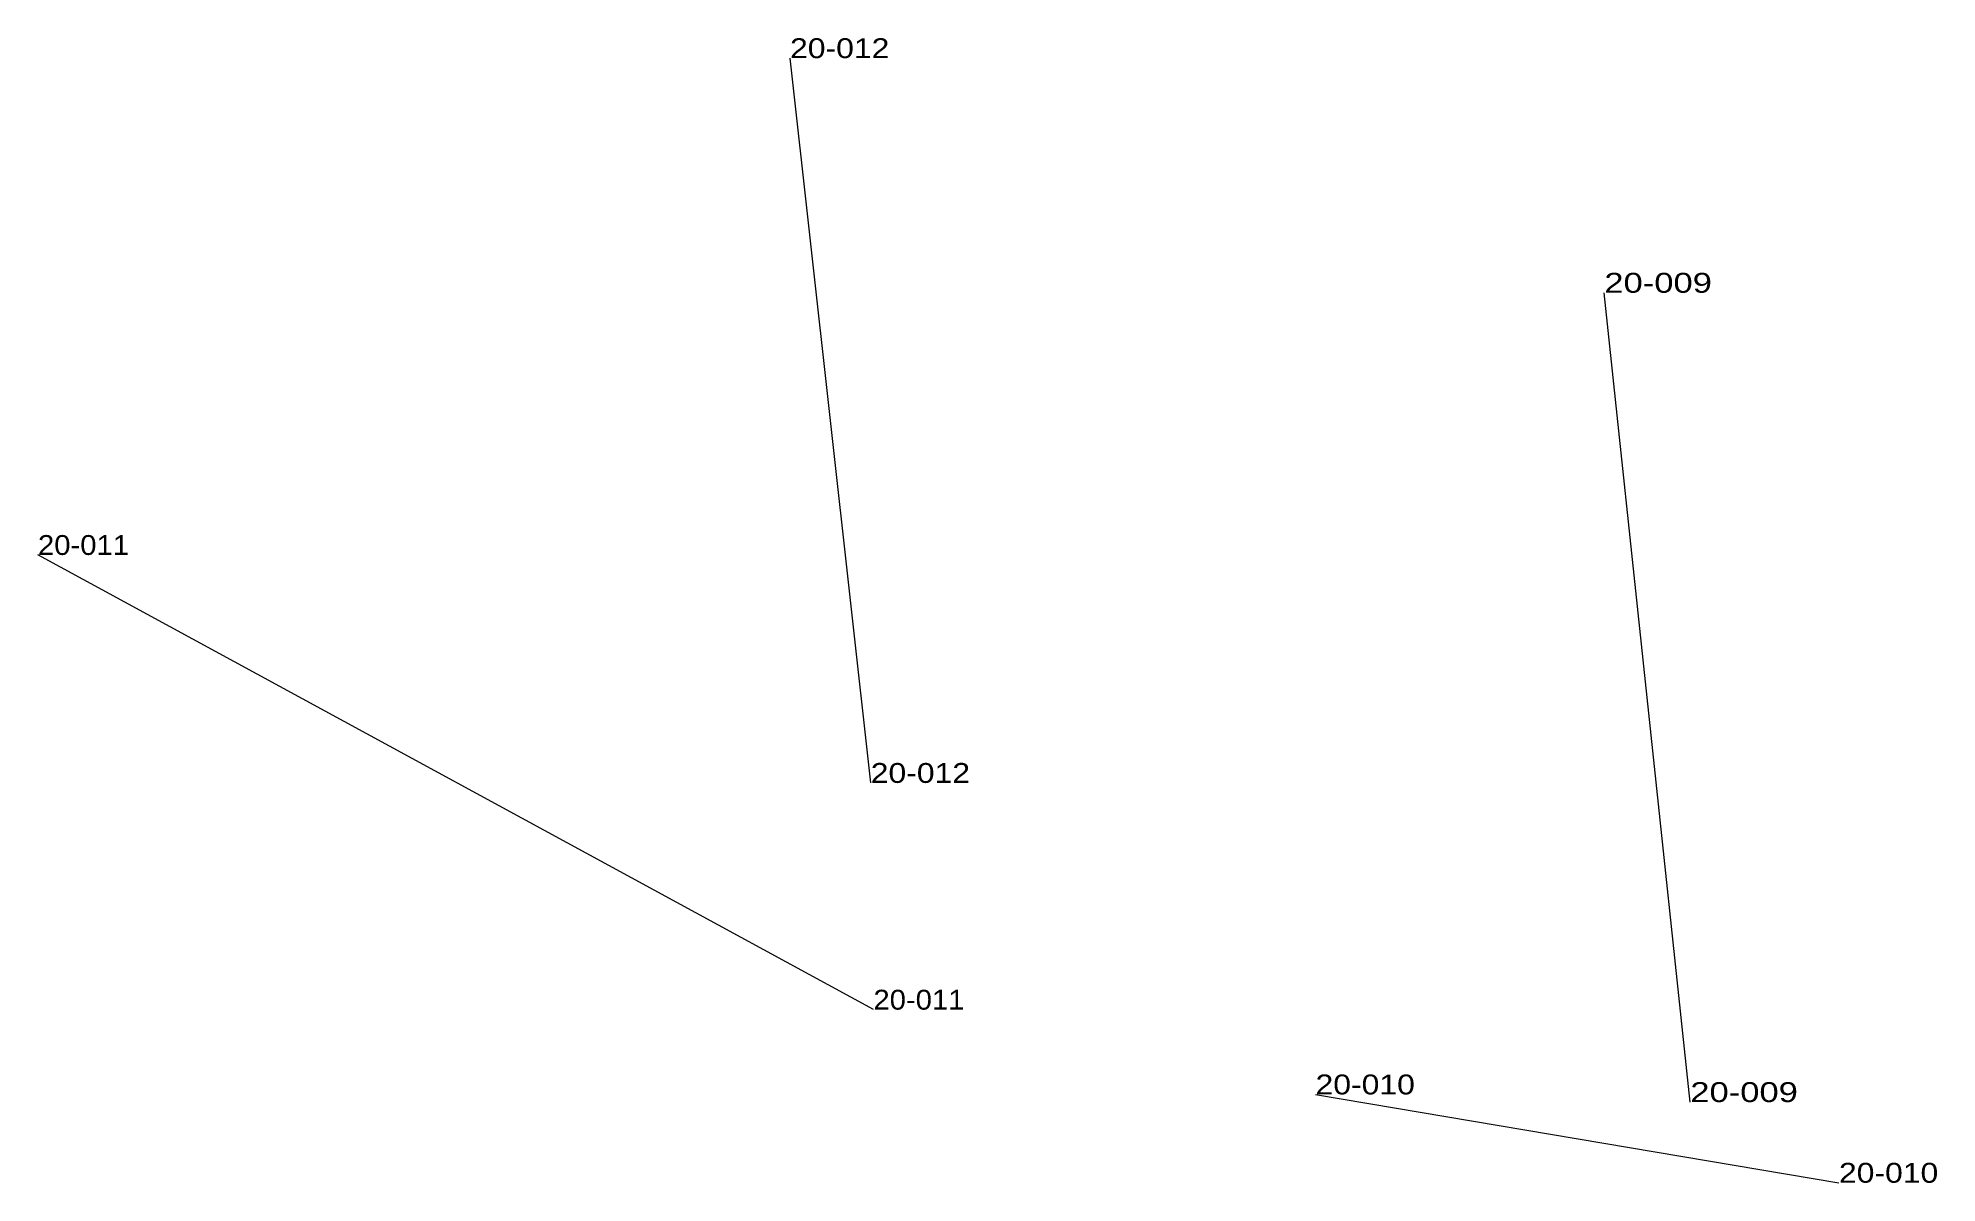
# Model space of a CAD drawing. Header units: metres. Extents: x 571156 to 607184, y 703608 to 727431.
# Drawn here: x 594383.8 to 594574.9, y 708150.7 to 708265.9 of the extents above; entities that cross this region are included whole.
import ezdxf

# ---------------------------------------------------------------- set-up
doc = ezdxf.new("R2010")
doc.units = ezdxf.units.M
doc.header["$LTSCALE"] = 0.8
doc.layers.add('60', color=7, linetype='Continuous', lineweight=13)
doc.layers.add('61', color=7, linetype='Continuous')

msp = doc.modelspace()

# ---------------------------------------------------------------- texts
at = {"layer": '60'}
for s, width, p in [('20-012', 1.2, (594459.47, 708263.87)), ('20-012', 1.2, (594459.47, 708263.87)), ('20-012', 1.2, (594459.47, 708263.87)), ('20-009', 1.3, (594541.41, 708240.26)), ('20-009', 1.3, (594541.41, 708240.26)), ('20-009', 1.3, (594541.41, 708240.26)), ('20-011', 1.1, (594383.79, 708213.87)), ('20-011', 1.1, (594383.79, 708213.87)), ('20-011', 1.1, (594383.79, 708213.87)), ('20-010', 1.2, (594565.02, 708150.69)), ('20-010', 1.2, (594565.02, 708150.69)), ('20-010', 1.2, (594565.02, 708150.69))]:
    msp.add_text(s, height=2, dxfattribs=dict(at, width=width)).set_placement(p)
at = {"layer": '61'}
for s, width, p in [('20-012', 1.2, (594467.59, 708190.93)), ('20-012', 1.2, (594467.59, 708190.93)), ('20-012', 1.2, (594467.59, 708190.93)), ('20-011', 1.1, (594467.86, 708168.11)), ('20-011', 1.1, (594467.86, 708168.11)), ('20-011', 1.1, (594467.86, 708168.11)), ('20-010', 1.2, (594512.35, 708159.58)), ('20-010', 1.2, (594512.35, 708159.58)), ('20-010', 1.2, (594512.35, 708159.58)), ('20-009', 1.3, (594550.06, 708158.81)), ('20-009', 1.3, (594550.06, 708158.81)), ('20-009', 1.3, (594550.06, 708158.81))]:
    msp.add_text(s, height=2, dxfattribs=dict(at, width=width)).set_placement(p)

# ---------------------------------------------------------------- linework, layer by layer
at = {"layer": '60'}
for p, q in [((594467.59, 708190.93), (594459.47, 708263.87)), ((594467.59, 708190.93), (594459.47, 708263.87)), ((594467.59, 708190.93), (594459.47, 708263.87)), ((594550.06, 708158.81), (594541.41, 708240.26)), ((594550.06, 708158.81), (594541.41, 708240.26)), ((594550.06, 708158.81), (594541.41, 708240.26)), ((594467.86, 708168.11), (594383.79, 708213.87)), ((594467.86, 708168.11), (594383.79, 708213.87)), ((594467.86, 708168.11), (594383.79, 708213.87)), ((594512.35, 708159.58), (594565.02, 708150.69)), ((594512.35, 708159.58), (594565.02, 708150.69)), ((594512.35, 708159.58), (594565.02, 708150.69))]:
    msp.add_line(p, q, dxfattribs=at)

msp.set_redraw_order([(e.dxf.handle, doc.entitydb.next_handle()) for e in msp.query("TEXT MTEXT ATTDEF DIMENSION ARC_DIMENSION")])  # texts and dimensions are drawn at this point

doc.saveas('drawing.dxf')
